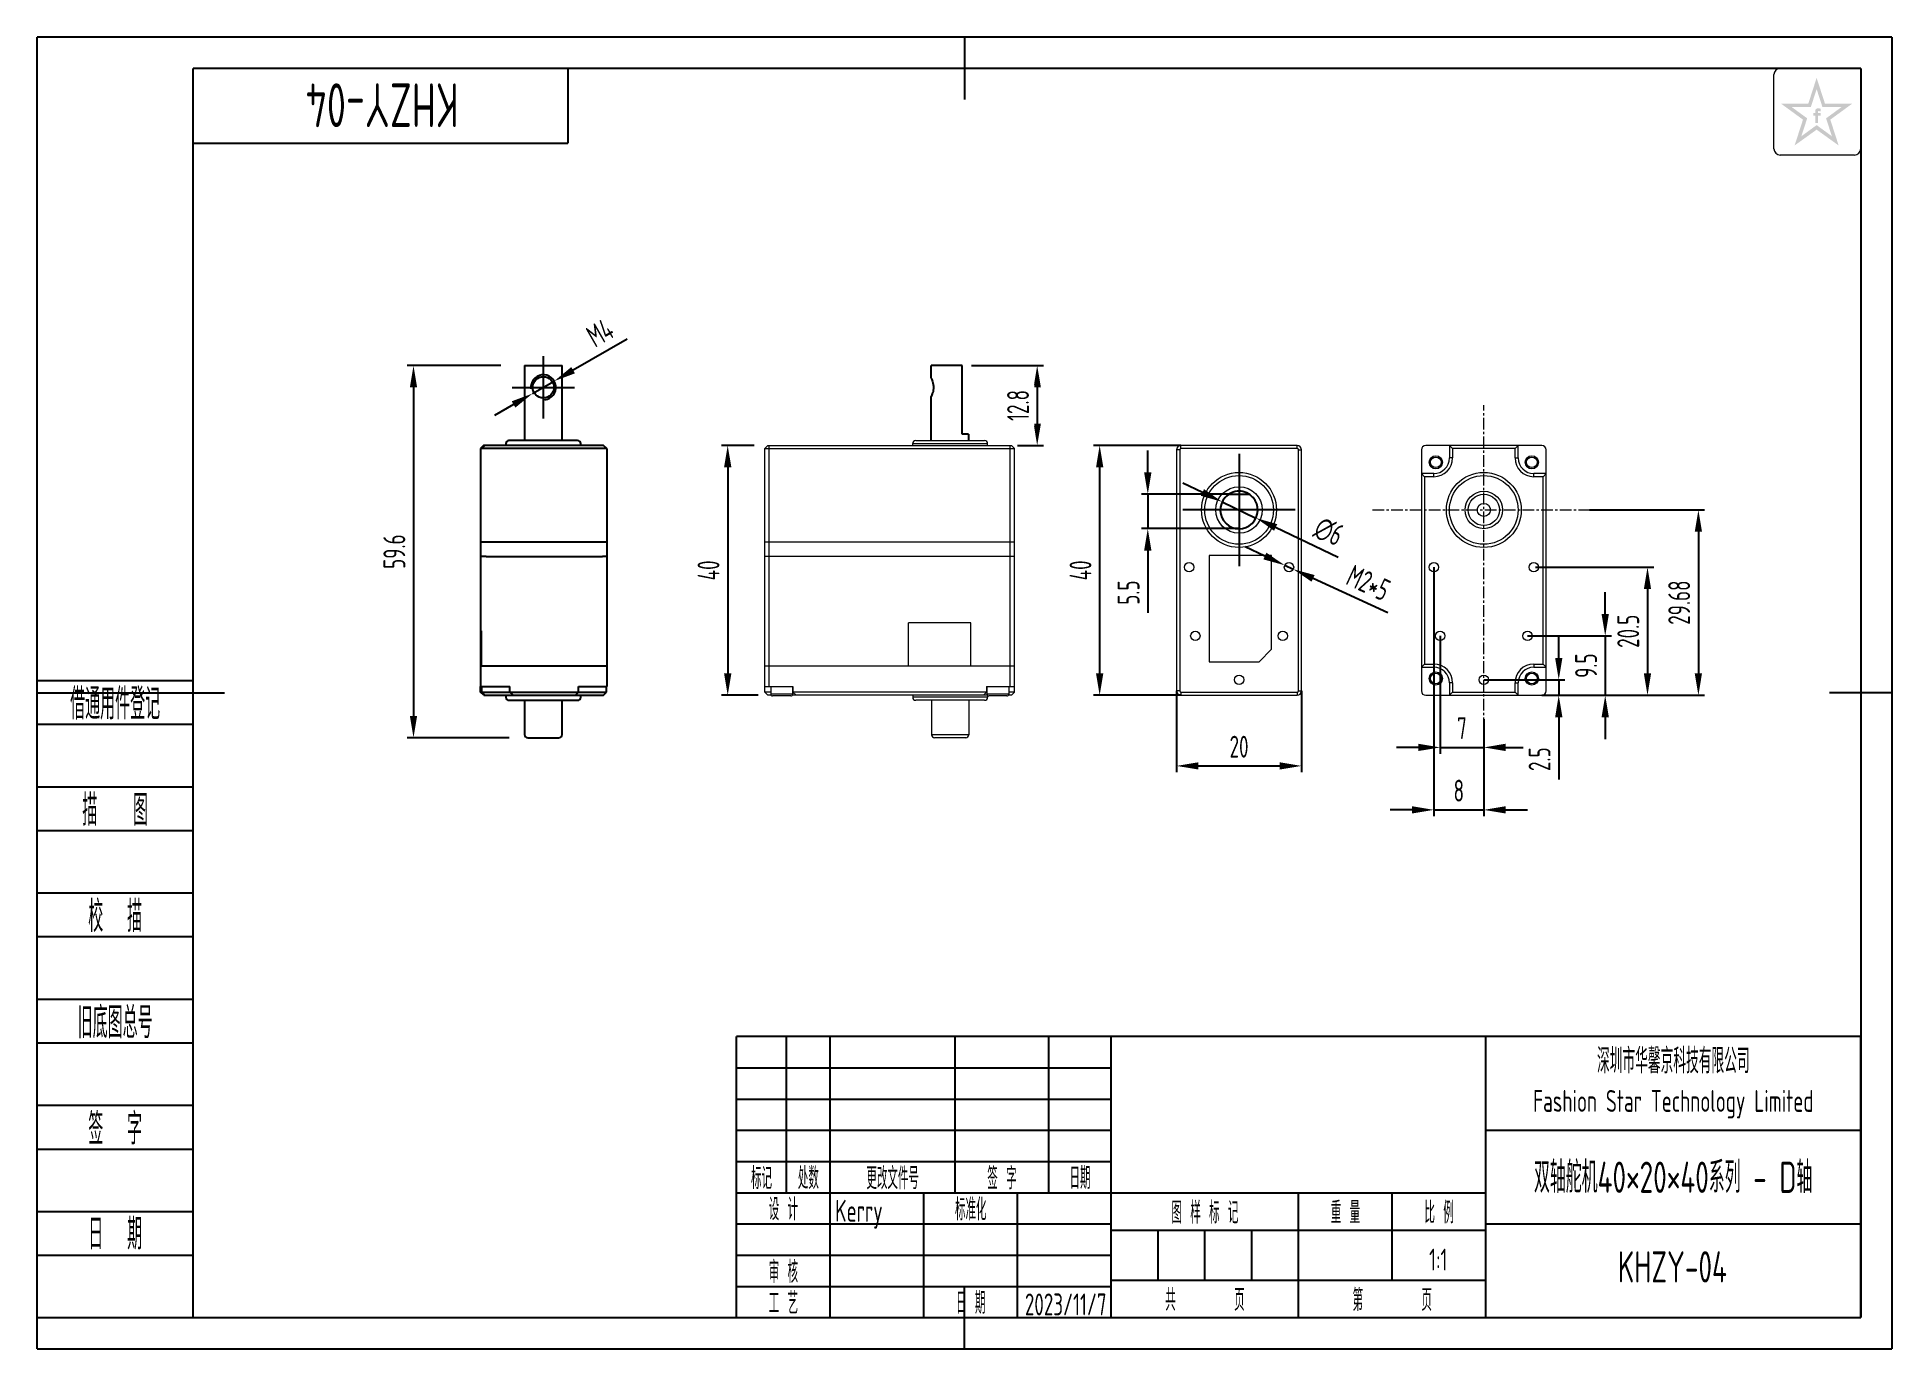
# Model space of a CAD drawing. Header units: inches. Extents: x -273 to 24, y 482 to 692.
import ezdxf
from ezdxf.enums import TextEntityAlignment as Align

# ---------------------------------------------------------------- set-up
doc = ezdxf.new("R2010")
doc.units = ezdxf.units.IN
doc.header["$MEASUREMENT"] = 0
doc.header["$PDMODE"] = 3
doc.header["$PDSIZE"] = 0.3125
doc.linetypes.add('CENTER', pattern=[0.6, 0.375, -0.075, 0.075, -0.075])
doc.linetypes.add('CENTER2', pattern=[28.575, 19.05, -3.175, 3.175, -3.175])
doc.layers.get('0').update_dxf_attribs({"linetype": 'CONTINUOUS'})
doc.layers.get('Defpoints').update_dxf_attribs({"linetype": 'CONTINUOUS'})
for name, color, linetype in [('02___PRT_ALL_AXES', 7, 'CONTINUOUS'), ('1轮廓实线层', 7, 'CONTINUOUS'), ('2细线层', 4, 'CONTINUOUS'), ('3中心线层', 1, 'CENTER2'), ('6文字层', 3, 'CONTINUOUS'), ('7标注层', 4, 'CONTINUOUS'), ('图框层', 7, 'CONTINUOUS')]:
    doc.layers.add(name, color=color, linetype=linetype)
doc.styles.add('PC_TEXTSTYLE', font='ISOCP.SHX', dxfattribs={"width": 0.707, "bigfont": 'GBCBIG.SHX'})
doc.styles.add('PC_TEXTSTYLE4', font='ISOCP.SHX', dxfattribs={"width": 0.707, "bigfont": 'GBCBIG.SHX'})
doc.dimstyles.new('GB_DIAMETER', dxfattribs={"dimtxt": 3.5, "dimasz": 3.5, "dimexe": 1, "dimexo": 0, "dimgap": 1.5, "dimtad": 1, "dimjust": 4, "dimdsep": 46, "dimtxsty": 'PC_TEXTSTYLE', "dimcen": 0, "dimclrd": 256, "dimclrt": 3, "dimadec": 0, "dimazin": 2, "dimtp": 0.1, "dimtm": 0.1, "dimtfac": 0.71, "dimtdec": 3, "dimtmove": 0, "dimatfit": 2, "dimfxl": 1, "dimtfill": 1, "dimarcsym": 0})
doc.dimstyles.new('GB_LINEAR', dxfattribs={"dimtxt": 3.5, "dimasz": 3.5, "dimexe": 1, "dimexo": 0, "dimgap": 1.5, "dimtad": 1, "dimdsep": 46, "dimtxsty": 'PC_TEXTSTYLE', "dimcen": 0, "dimclrd": 256, "dimclrt": 3, "dimadec": 0, "dimazin": 2, "dimtp": 0.1, "dimtm": 0.1, "dimtfac": 0.71, "dimtdec": 3, "dimtmove": 0, "dimatfit": 3, "dimfxl": 1, "dimtfill": 1, "dimarcsym": 0})

msp = doc.modelspace()

# ---------------------------------------------------------------- texts
at = {"layer": '6文字层', "insert": (-11.222, 524.762), "char_height": 3.5, "width": 60, "attachment_point": 5, "style": 'PC_TEXTSTYLE4'}
msp.add_mtext('{\\H1.142857x;深圳市华馨京科技有限公司}\\P\\pxsm1,qc;Fashion Star Technology Limited', dxfattribs=at)

# ---------------------------------------------------------------- blocks, each defined once
blk = doc.blocks.new('SW_CENTERMARKSYMBOL_0')
at = {"color": 0, "linetype": 'Continuous', "lineweight": 18}
for p, q in [((0, 2.5), (0, 4)), ((-2.5, 0), (-4, 0)), ((0, 0), (-2.5, 0)), ((0, 0), (0, 2.5)), ((0, 0), (0, -2.5)), ((0, 0), (2.5, 0)), ((2.5, 0), (4, 0)), ((0, -2.5), (0, -4))]:
    blk.add_line(p, q, dxfattribs=at)
blk = doc.blocks.new('*D3')
at = {"layer": '7标注层', "lineweight": -2}
for p, q in [((-178.75, 643.9), (-187.39, 638.93)), ((-193.89, 635.2), (-190.42, 637.19)), ((-196.93, 633.45), (-199.96, 631.71))]:
    blk.add_line(p, q, dxfattribs=at)
at = {"layer": '7标注层'}
for points in [[(-187.68, 639.44), (-187.1, 638.43), (-190.42, 637.19)], [(-196.64, 632.95), (-197.22, 633.96), (-193.89, 635.2)]]:
    blk.add_solid(points, dxfattribs=at)
at = {"layer": 'Defpoints', "color": 0}
for p in [(-190.42, 637.19), (-193.89, 635.2)]:
    blk.add_point(p, dxfattribs=at)
at = {"layer": '7标注层', "color": 3, "insert": (-183.08, 644.95), "char_height": 3.5, "attachment_point": 5, "rotation": 29.8802, "style": 'PC_TEXTSTYLE', "bg_fill": 3, "box_fill_scale": 1.25, "bg_fill_color": 257, "bg_fill_transparency": 0}
blk.add_mtext('M4', dxfattribs=at)
blk = doc.blocks.new('*D5')
at = {"layer": '7标注层', "color": 0, "lineweight": -2}
for p, q in [((-158.42, 626.89), (-163.64, 626.89)), ((-157.77, 586.89), (-163.64, 586.89))]:
    blk.add_line(p, q, dxfattribs=at)
at = {"layer": '7标注层', "lineweight": -2}
blk.add_line((-162.64, 623.39), (-162.64, 590.39), dxfattribs=at)
at = {"layer": '7标注层'}
for points in [[(-162.05, 623.39), (-163.22, 623.39), (-162.64, 626.89)], [(-163.22, 590.39), (-162.05, 590.39), (-162.64, 586.89)]]:
    blk.add_solid(points, dxfattribs=at)
at = {"layer": 'Defpoints', "color": 0}
for p in [(-158.42, 626.89), (-162.64, 586.89), (-157.77, 586.89)]:
    blk.add_point(p, dxfattribs=at)
at = {"layer": '7标注层', "color": 3, "insert": (-165.71, 606.89), "char_height": 3.5, "attachment_point": 5, "rotation": 90, "style": 'PC_TEXTSTYLE', "bg_fill": 3, "box_fill_scale": 1.25, "bg_fill_color": 257, "bg_fill_transparency": 0}
blk.add_mtext('40', dxfattribs=at)
blk = doc.blocks.new('*D6')
at = {"layer": '7标注层', "color": 0, "lineweight": -2}
for p, q in [((-123.61, 639.69), (-112.08, 639.69)), ((-116.21, 626.89), (-112.08, 626.89))]:
    blk.add_line(p, q, dxfattribs=at)
at = {"layer": '7标注层', "lineweight": -2}
blk.add_line((-113.08, 636.19), (-113.08, 630.39), dxfattribs=at)
at = {"layer": '7标注层'}
for points in [[(-112.49, 636.19), (-113.66, 636.19), (-113.08, 639.69)], [(-113.66, 630.39), (-112.49, 630.39), (-113.08, 626.89)]]:
    blk.add_solid(points, dxfattribs=at)
at = {"layer": 'Defpoints', "color": 0}
for p in [(-123.61, 639.69), (-116.21, 626.89), (-113.08, 626.89)]:
    blk.add_point(p, dxfattribs=at)
at = {"layer": '7标注层', "color": 3, "insert": (-116.15, 633.29), "char_height": 3.5, "attachment_point": 5, "rotation": 90, "style": 'PC_TEXTSTYLE', "bg_fill": 3, "box_fill_scale": 1.25, "bg_fill_color": 257, "bg_fill_transparency": 0}
blk.add_mtext('12.8', dxfattribs=at)
blk = doc.blocks.new('*D7')
at = {"layer": '7标注层', "color": 0, "lineweight": -2}
for p, q in [((-198.98, 639.69), (-213.95, 639.69)), ((-197.64, 580.09), (-213.95, 580.09))]:
    blk.add_line(p, q, dxfattribs=at)
at = {"layer": '7标注层', "lineweight": -2}
blk.add_line((-212.95, 636.19), (-212.95, 583.59), dxfattribs=at)
at = {"layer": '7标注层'}
for points in [[(-212.37, 636.19), (-213.53, 636.19), (-212.95, 639.69)], [(-213.53, 583.59), (-212.37, 583.59), (-212.95, 580.09)]]:
    blk.add_solid(points, dxfattribs=at)
at = {"layer": 'Defpoints', "color": 0}
for p in [(-198.98, 639.69), (-212.95, 580.09), (-197.64, 580.09)]:
    blk.add_point(p, dxfattribs=at)
at = {"layer": '7标注层', "color": 3, "insert": (-216.02, 609.89), "char_height": 3.5, "attachment_point": 5, "rotation": 90, "style": 'PC_TEXTSTYLE', "bg_fill": 3, "box_fill_scale": 1.25, "bg_fill_color": 257, "bg_fill_transparency": 0}
blk.add_mtext('59.6', dxfattribs=at)
blk = doc.blocks.new('*D8')
at = {"layer": '7标注层', "color": 0, "lineweight": -2}
for p, q in [((-90.06, 626.89), (-104.08, 626.89)), ((-90.06, 586.89), (-104.08, 586.89))]:
    blk.add_line(p, q, dxfattribs=at)
at = {"layer": '7标注层', "lineweight": -2}
blk.add_line((-103.08, 623.39), (-103.08, 590.39), dxfattribs=at)
at = {"layer": '7标注层'}
for points in [[(-102.49, 623.39), (-103.66, 623.39), (-103.08, 626.89)], [(-103.66, 590.39), (-102.49, 590.39), (-103.08, 586.89)]]:
    blk.add_solid(points, dxfattribs=at)
at = {"layer": 'Defpoints', "color": 0}
for p in [(-90.06, 626.89), (-103.08, 586.89), (-90.06, 586.89)]:
    blk.add_point(p, dxfattribs=at)
at = {"layer": '7标注层', "color": 3, "insert": (-106.15, 606.89), "char_height": 3.5, "attachment_point": 5, "rotation": 90, "style": 'PC_TEXTSTYLE', "bg_fill": 3, "box_fill_scale": 1.25, "bg_fill_color": 257, "bg_fill_transparency": 0}
blk.add_mtext('40', dxfattribs=at)
blk = doc.blocks.new('*D9')
at = {"layer": '7标注层', "color": 0, "lineweight": -2}
for p, q in [((-90.76, 587.59), (-90.76, 574.59)), ((-70.76, 587.59), (-70.76, 574.59))]:
    blk.add_line(p, q, dxfattribs=at)
at = {"layer": '7标注层', "lineweight": -2}
blk.add_line((-87.26, 575.59), (-74.26, 575.59), dxfattribs=at)
at = {"layer": '7标注层'}
for points in [[(-87.26, 576.17), (-87.26, 575.01), (-90.76, 575.59)], [(-74.26, 575.01), (-74.26, 576.17), (-70.76, 575.59)]]:
    blk.add_solid(points, dxfattribs=at)
at = {"layer": 'Defpoints', "color": 0}
for p in [(-90.76, 587.59), (-70.76, 587.59), (-70.76, 575.59)]:
    blk.add_point(p, dxfattribs=at)
at = {"layer": '7标注层', "color": 3, "insert": (-80.76, 578.67), "char_height": 3.5, "attachment_point": 5, "style": 'PC_TEXTSTYLE', "bg_fill": 3, "box_fill_scale": 1.25, "bg_fill_color": 257, "bg_fill_transparency": 0}
blk.add_mtext('20', dxfattribs=at)
blk = doc.blocks.new('*D10')
at = {"layer": '7标注层', "lineweight": -2}
for p, q in [((-86.63, 619.37), (-89.78, 620.88)), ((-83.47, 617.86), (-78.05, 615.27)), ((-64.9, 608.98), (-74.9, 613.76))]:
    blk.add_line(p, q, dxfattribs=at)
at = {"layer": '7标注层'}
for points in [[(-86.88, 618.84), (-86.37, 619.9), (-83.47, 617.86)], [(-74.65, 614.29), (-75.15, 613.24), (-78.05, 615.27)]]:
    blk.add_solid(points, dxfattribs=at)
at = {"layer": 'Defpoints', "color": 0}
for p in [(-83.47, 617.86), (-78.05, 615.27)]:
    blk.add_point(p, dxfattribs=at)
at = {"layer": '7标注层', "color": 3, "insert": (-66.38, 613.1), "char_height": 3.5, "attachment_point": 5, "rotation": 334.4402, "style": 'PC_TEXTSTYLE', "bg_fill": 3, "box_fill_scale": 1.25, "bg_fill_color": 257, "bg_fill_transparency": 0}
blk.add_mtext('∅6', dxfattribs=at)
blk = doc.blocks.new('*D11')
at = {"layer": '7标注层', "color": 0, "lineweight": -2}
for p, q in [((-49.57, 607.39), (-49.57, 567.55)), ((-41.57, 583.06), (-41.57, 567.55))]:
    blk.add_line(p, q, dxfattribs=at)
at = {"layer": '7标注层', "lineweight": -2}
for p, q in [((-53.07, 568.55), (-56.57, 568.55)), ((-49.57, 568.55), (-41.57, 568.55)), ((-38.07, 568.55), (-34.57, 568.55))]:
    blk.add_line(p, q, dxfattribs=at)
at = {"layer": '7标注层'}
for points in [[(-53.07, 567.97), (-53.07, 569.14), (-49.57, 568.55)], [(-38.07, 569.14), (-38.07, 567.97), (-41.57, 568.55)]]:
    blk.add_solid(points, dxfattribs=at)
at = {"layer": 'Defpoints', "color": 0}
for p in [(-49.57, 607.39), (-41.57, 583.06)]:
    blk.add_point(p, dxfattribs=at)
at = {"layer": '7标注层', "color": 3, "insert": (-45.57, 571.63), "char_height": 3.5, "attachment_point": 5, "style": 'PC_TEXTSTYLE', "bg_fill": 3, "box_fill_scale": 1.25, "bg_fill_color": 257, "bg_fill_transparency": 0}
blk.add_mtext('8', dxfattribs=at)
at = {"layer": 'Defpoints', "color": 0}
blk.add_point((-41.57, 568.55), dxfattribs=at)
blk = doc.blocks.new('*D12')
at = {"layer": '7标注层', "color": 0, "lineweight": -2}
for p, q in [((-48.57, 596.39), (-48.57, 577.55)), ((-41.57, 578.55), (-41.57, 577.55))]:
    blk.add_line(p, q, dxfattribs=at)
at = {"layer": '7标注层', "lineweight": -2}
for p, q in [((-52.07, 578.55), (-55.57, 578.55)), ((-48.57, 578.55), (-41.57, 578.55)), ((-38.07, 578.55), (-34.57, 578.55))]:
    blk.add_line(p, q, dxfattribs=at)
at = {"layer": '7标注层'}
for points in [[(-52.07, 577.97), (-52.07, 579.14), (-48.57, 578.55)], [(-38.07, 579.14), (-38.07, 577.97), (-41.57, 578.55)]]:
    blk.add_solid(points, dxfattribs=at)
at = {"layer": 'Defpoints', "color": 0}
blk.add_point((-48.57, 596.39), dxfattribs=at)
at = {"layer": '7标注层', "color": 3, "insert": (-45.07, 581.63), "char_height": 3.5, "attachment_point": 5, "style": 'PC_TEXTSTYLE', "bg_fill": 3, "box_fill_scale": 1.25, "bg_fill_color": 257, "bg_fill_transparency": 0}
blk.add_mtext('7', dxfattribs=at)
at = {"layer": 'Defpoints', "color": 0}
blk.add_point((-41.57, 578.55), dxfattribs=at)
blk.add_point((-41.57, 578.55), dxfattribs=at)
blk = doc.blocks.new('*D13')
at = {"layer": '7标注层', "lineweight": -2}
for p, q in [((-29.57, 592.89), (-29.57, 596.39)), ((-29.57, 589.39), (-29.57, 586.89)), ((-29.57, 583.39), (-29.57, 573.43))]:
    blk.add_line(p, q, dxfattribs=at)
at = {"layer": '7标注层', "color": 0, "lineweight": -2}
for p, q in [((-41.57, 589.39), (-28.57, 589.39)), ((-32.27, 586.89), (-28.57, 586.89))]:
    blk.add_line(p, q, dxfattribs=at)
at = {"layer": '7标注层'}
for points in [[(-30.15, 592.89), (-28.98, 592.89), (-29.57, 589.39)], [(-28.98, 583.39), (-30.15, 583.39), (-29.57, 586.89)]]:
    blk.add_solid(points, dxfattribs=at)
at = {"layer": 'Defpoints', "color": 0}
for p in [(-41.57, 589.39), (-32.27, 586.89), (-29.57, 586.89)]:
    blk.add_point(p, dxfattribs=at)
at = {"layer": '7标注层', "color": 3, "insert": (-32.64, 576.66), "char_height": 3.5, "attachment_point": 5, "rotation": 90, "style": 'PC_TEXTSTYLE', "bg_fill": 3, "box_fill_scale": 1.25, "bg_fill_color": 257, "bg_fill_transparency": 0}
blk.add_mtext('2.5', dxfattribs=at)
blk = doc.blocks.new('*D14')
at = {"layer": '7标注层', "lineweight": -2}
for p, q in [((-22.13, 599.89), (-22.13, 603.39)), ((-22.13, 596.39), (-22.13, 586.89)), ((-22.13, 583.39), (-22.13, 579.89))]:
    blk.add_line(p, q, dxfattribs=at)
at = {"layer": '7标注层', "color": 0, "lineweight": -2}
for p, q in [((-34.57, 596.39), (-21.13, 596.39)), ((-28.57, 586.89), (-21.13, 586.89))]:
    blk.add_line(p, q, dxfattribs=at)
at = {"layer": '7标注层'}
for points in [[(-22.71, 599.89), (-21.54, 599.89), (-22.13, 596.39)], [(-21.54, 583.39), (-22.71, 583.39), (-22.13, 586.89)]]:
    blk.add_solid(points, dxfattribs=at)
at = {"layer": 'Defpoints', "color": 0}
for p in [(-34.57, 596.39), (-28.57, 586.89), (-22.13, 586.89)]:
    blk.add_point(p, dxfattribs=at)
at = {"layer": '7标注层', "color": 3, "insert": (-25.2, 591.64), "char_height": 3.5, "attachment_point": 5, "rotation": 90, "style": 'PC_TEXTSTYLE', "bg_fill": 3, "box_fill_scale": 1.25, "bg_fill_color": 257, "bg_fill_transparency": 0}
blk.add_mtext('9.5', dxfattribs=at)
blk = doc.blocks.new('*D15')
at = {"layer": '7标注层', "color": 0, "lineweight": -2}
for p, q in [((-33.28, 607.39), (-14.36, 607.39)), ((-21.08, 586.89), (-14.36, 586.89))]:
    blk.add_line(p, q, dxfattribs=at)
at = {"layer": '7标注层', "lineweight": -2}
blk.add_line((-15.36, 603.89), (-15.36, 590.39), dxfattribs=at)
at = {"layer": '7标注层'}
for points in [[(-14.78, 603.89), (-15.94, 603.89), (-15.36, 607.39)], [(-15.94, 590.39), (-14.78, 590.39), (-15.36, 586.89)]]:
    blk.add_solid(points, dxfattribs=at)
at = {"layer": 'Defpoints', "color": 0}
for p in [(-33.28, 607.39), (-21.08, 586.89), (-15.36, 586.89)]:
    blk.add_point(p, dxfattribs=at)
at = {"layer": '7标注层', "color": 3, "insert": (-18.44, 597.14), "char_height": 3.5, "attachment_point": 5, "rotation": 90, "style": 'PC_TEXTSTYLE', "bg_fill": 3, "box_fill_scale": 1.25, "bg_fill_color": 257, "bg_fill_transparency": 0}
blk.add_mtext('20.5', dxfattribs=at)
blk = doc.blocks.new('*D16')
at = {"layer": '7标注层', "color": 0, "lineweight": -2}
for p, q in [((-24.65, 616.57), (-6.21, 616.57)), ((-14.36, 586.89), (-6.21, 586.89))]:
    blk.add_line(p, q, dxfattribs=at)
at = {"layer": '7标注层', "lineweight": -2}
blk.add_line((-7.21, 613.07), (-7.21, 590.39), dxfattribs=at)
at = {"layer": '7标注层'}
for points in [[(-6.63, 613.07), (-7.79, 613.07), (-7.21, 616.57)], [(-7.79, 590.39), (-6.63, 590.39), (-7.21, 586.89)]]:
    blk.add_solid(points, dxfattribs=at)
at = {"layer": 'Defpoints', "color": 0}
for p in [(-24.65, 616.57), (-14.36, 586.89), (-7.21, 586.89)]:
    blk.add_point(p, dxfattribs=at)
at = {"layer": '7标注层', "color": 3, "insert": (-10.28, 601.73), "char_height": 3.5, "attachment_point": 5, "rotation": 90, "style": 'PC_TEXTSTYLE', "bg_fill": 3, "box_fill_scale": 1.25, "bg_fill_color": 257, "bg_fill_transparency": 0}
blk.add_mtext('29.68', dxfattribs=at)
blk = doc.blocks.new('ZwmFrameMain_A4^_^无分区图框^_^landscape')
at = {"layer": '1轮廓实线层'}
for p, q in [((123.5, 205), (123.5, 195)), ((0, 0), (0, 200)), ((267, 200), (0, 200)), ((267, 200), (267, 0)), ((-25, 100), (5, 100)), ((272, 100), (262, 100)), ((123.5, -5), (123.5, 5)), ((0, 0), (267, 0))]:
    blk.add_line(p, q, dxfattribs=at)
at = {"layer": '2细线层'}
for p, q in [((-25, -5), (-25, 205)), ((272, 205), (-25, 205)), ((272, 205), (272, -5)), ((-25, -5), (272, -5))]:
    blk.add_line(p, q, dxfattribs=at)
blk = doc.blocks.new('ZwmFrameMain_标题栏1')
at = {"layer": '1轮廓实线层'}
for p, q in [((-180, 0), (-180, 45)), ((0, 45), (-180, 45)), ((-172, 20), (-172, 45)), ((-165, 20), (-165, 45)), ((-145, 20), (-145, 45)), ((-130, 20), (-130, 45)), ((-120, 0), (-120, 45)), ((0, 0), (0, 45)), ((-60, 30), (0, 30)), ((-180, 20), (-60, 20)), ((-165, 0), (-165, 20)), ((-150, 0), (-150, 20)), ((-135, 0), (-135, 20)), ((-60, 15), (0, 15)), ((-180, 0), (0, 0))]:
    blk.add_line(p, q, dxfattribs=at)
at = {"layer": '1轮廓实线层', "color": 7}
for p, q in [((-60, 0), (-60, 45)), ((-180, 25), (-120, 25))]:
    blk.add_line(p, q, dxfattribs=at)
at = {"layer": '2细线层'}
for p, q in [((-180, 40), (-120, 40)), ((-180, 35), (-120, 35)), ((-180, 30), (-120, 30)), ((-90, 0), (-90, 20)), ((-75, 6), (-75, 20)), ((-180, 15), (-120, 15)), ((-120, 14), (-60, 14)), ((-112.5, 6), (-112.5, 14)), ((-105, 6), (-105, 14)), ((-97.5, 6), (-97.5, 14)), ((-180, 10), (-120, 10)), ((-120, 6), (-60, 6)), ((-180, 5), (-120, 5))]:
    blk.add_line(p, q, dxfattribs=at)
at = {"layer": '6文字层', "style": 'PC_TEXTSTYLE', "width": 0.667}
for s, p in [('标记', (-176, 22.5)), ('处数', (-168.5, 22.5)), (' 更改文件号 ', (-155, 22.5)), (' 签 字 ', (-137.5, 22.5)), (' 日期 ', (-125, 22.5)), (' 设 计 ', (-172.5, 17.51)), (' 标准化 ', (-142.5, 17.51)), (' 图 样 标 记 ', (-105, 17)), (' 重 量 ', (-82.5, 17)), (' 比 例 ', (-67.5, 17)), (' 审 核 ', (-172.5, 7.5)), (' 工 艺 ', (-172.5, 2.5)), (' 日 期 ', (-142.5, 2.5)), ('共       页', (-105, 3)), ('第       页', (-75, 3))]:
    blk.add_text(s, height=3.5, dxfattribs=at).set_placement(p, align=Align.MIDDLE)
at = {"layer": '6文字层', "style": 'PC_TEXTSTYLE', "flags": 8}
for tag, height, width, p, p2 in [('企业名称', 5, 3.445461, (-54.29, 34.82), (-5.27, 34.82)), ('产品名称或材料标记', 7, 1.034456, (-113.46, 28.64), (-66.42, 28.64)), ('图样名称', 5, 3.480264, (-54.79, 19.98), (-5.27, 19.98)), ('标准化', 3.5, 1.756036, (-133.83, 15.37), (-120.75, 15.37)), ('审核', 3.5, 2.723972, (-163.99, 5.37), (-150.63, 5.37)), ('重量', 3.5, 2.448074, (-88.46, 7.54), (-76.55, 7.54)), ('比例', 3.5, 2.367734, (-73.35, 7.54), (-61.93, 7.54)), ('图样代号', 5, 3.489916, (-54.79, 5.63), (-5.52, 5.63)), ('工艺', 3.5, 2.851598, (-164.21, 0.37), (-150.89, 0.37)), ('日期', 3.5, 2.733185, (-133.83, 0.37), (-120.75, 0.37)), ('共几页', 3.5, 0.953151, (-108.58, 1.48), (-101.56, 1.48))]:
    blk.add_attdef(tag, text='', height=height, dxfattribs=dict(at, width=width)).set_placement(p, p2, align=Align.FIT)
at = {"layer": '6文字层', "style": 'PC_TEXTSTYLE', "width": 9.901758, "flags": 8}
blk.add_attdef('设计', text='', height=3.5, rotation=359.5768, dxfattribs=at).set_placement((-164.23, 15.37), (-150.37, 15.27), align=Align.FIT)
at = {"layer": '6文字层', "color": 3, "style": 'PC_TEXTSTYLE', "width": 0.96618, "flags": 8}
blk.add_attdef('第几页', text='', height=3.5, dxfattribs=at).set_placement((-78.29, 1.5), (-71.16, 1.5), align=Align.FIT)
at = {"layer": '6文字层', "color": 0, "style": 'PC_TEXTSTYLE', "width": 0.715273, "flags": 8}
blk.add_attdef('图纸张数', text='', height=3.5, dxfattribs=at).set_placement((-2.66, -3.87), (4.46, -3.87), align=Align.FIT)
blk = doc.blocks.new('ZwmFrameMain_图样代号')
at = {"layer": '2细线层', "linetype": 'Continuous'}
for p in [(60, 0), (0, -12)]:
    blk.add_line(p, (60, -12), dxfattribs=at)
at = {"layer": '6文字层', "style": 'PC_TEXTSTYLE', "width": 2.827942}
blk.add_attdef('图样代号', text='', height=7, rotation=180, dxfattribs=at).set_placement((58.24, -2.4), (2.35, -2.4), align=Align.FIT)
blk = doc.blocks.new('ZwmFrameMain_附加栏')
at = {"layer": '2细线层'}
for p, q in [((-25, 102), (0, 102)), ((-25, 95), (0, 95)), ((-25, 85), (0, 85)), ((-25, 78), (0, 78)), ((-25, 68), (0, 68)), ((-25, 61), (0, 61)), ((-25, 51), (0, 51)), ((-25, 44), (0, 44)), ((-25, 34), (0, 34)), ((-25, 27), (0, 27)), ((-25, 17), (0, 17)), ((-25, 10), (0, 10)), ((-25, 0), (0, 0))]:
    blk.add_line(p, q, dxfattribs=at)
at = {"layer": '6文字层', "color": 3, "style": 'PC_TEXTSTYLE'}
for s, width, p in [('借通用件登记', 0.667, (-12.5, 98.5)), ('描   图', 0.6667, (-12.5, 81.5)), ('校  描', 0.667, (-12.5, 64.5)), ('旧底图总号', 0.667, (-12.5, 47.5)), ('签  字', 0.667, (-12.5, 30.5)), ('日  期', 0.667, (-12.49, 13.6))]:
    blk.add_text(s, height=5, dxfattribs=dict(at, width=width)).set_placement(p, align=Align.MIDDLE)
at = {"layer": '6文字层', "style": 'PC_TEXTSTYLE'}
for tag, width, p, p2 in [('借通用件登记', 0.671328, (-23.44, 86.36), (-1.25, 86.36)), ('描图', 2.120922, (-23.44, 69.36), (-1.25, 69.36)), ('校图', 2.149976, (-23.75, 52.06), (-1.25, 52.06)), ('旧底图总号', 0.761452, (-22.84, 35.67), (-1.86, 35.67)), ('签字', 2.026939, (-23.14, 18.37), (-1.56, 18.37)), ('日期', 1.89999, (-22.84, 1.37), (-2.17, 1.37))]:
    blk.add_attdef(tag, text='', height=5, dxfattribs=dict(at, width=width)).set_placement(p, p2, align=Align.FIT)
blk = doc.blocks.new('*D21')
at = {"layer": '7标注层', "lineweight": -2}
for p, q in [((-95.37, 622.57), (-95.37, 626.07)), ((-95.37, 619.07), (-95.37, 613.57)), ((-95.37, 610.07), (-95.37, 600.1))]:
    blk.add_line(p, q, dxfattribs=at)
at = {"layer": '7标注层', "color": 0, "lineweight": -2}
for p, q in [((-82.42, 619.07), (-96.37, 619.07)), ((-80.76, 613.57), (-96.37, 613.57))]:
    blk.add_line(p, q, dxfattribs=at)
at = {"layer": '7标注层'}
for points in [[(-95.96, 622.57), (-94.79, 622.57), (-95.37, 619.07)], [(-94.79, 610.07), (-95.96, 610.07), (-95.37, 613.57)]]:
    blk.add_solid(points, dxfattribs=at)
at = {"layer": 'Defpoints', "color": 0}
for p in [(-82.42, 619.07), (-95.37, 613.57), (-80.76, 613.57)]:
    blk.add_point(p, dxfattribs=at)
at = {"layer": '7标注层', "color": 3, "insert": (-98.45, 603.33), "char_height": 3.5, "attachment_point": 5, "rotation": 90, "style": 'PC_TEXTSTYLE', "bg_fill": 3, "box_fill_scale": 1.25, "bg_fill_color": 257, "bg_fill_transparency": 0}
blk.add_mtext('5.5', dxfattribs=at)
blk = doc.blocks.new('*D22')
at = {"layer": '7标注层', "lineweight": -2}
for p, q in [((-76.62, 609.18), (-79.79, 610.65)), ((-73.44, 607.71), (-72.08, 607.08)), ((-56.94, 600.07), (-68.9, 605.61))]:
    blk.add_line(p, q, dxfattribs=at)
at = {"layer": '7标注层'}
for points in [[(-76.86, 608.65), (-76.37, 609.71), (-73.44, 607.71)], [(-68.66, 606.14), (-69.15, 605.08), (-72.08, 607.08)]]:
    blk.add_solid(points, dxfattribs=at)
at = {"layer": 'Defpoints', "color": 0}
for p in [(-73.44, 607.71), (-72.08, 607.08)]:
    blk.add_point(p, dxfattribs=at)
at = {"layer": '7标注层', "color": 3, "insert": (-60.04, 604.9), "char_height": 3.5, "attachment_point": 5, "rotation": 335.1708, "style": 'PC_TEXTSTYLE', "bg_fill": 3, "box_fill_scale": 1.25, "bg_fill_color": 257, "bg_fill_transparency": 0}
blk.add_mtext('M2*5', dxfattribs=at)

# ---------------------------------------------------------------- hatches: boundary and pattern name
at = {"layer": '6文字层', "lineweight": 5}
h = msp.add_hatch(color=2, dxfattribs=at)
edge = h.paths.add_edge_path(flags=0)
edge.add_line((11.95, 679.681), (12.346, 679.681))
edge.add_line((12.346, 679.681), (12.346, 680.107))
edge.add_line((12.346, 680.107), (11.955, 680.107))
edge.add_line((11.955, 680.107), (11.955, 680.315))
edge.add_spline(control_points=[(11.955, 680.315), (11.954, 680.34), (11.953, 680.436), (12.142, 680.406), (12.26, 680.389), (12.327, 680.371), (12.355, 680.364)], knot_values=[0, 0, 0, 0, 1.4943482, 5.8188355, 8.4876202, 10.3632598, 10.3632598, 10.3632598, 10.3632598], degree=3, periodic=0)
edge.add_line((12.355, 680.364), (12.355, 680.801))
edge.add_spline(control_points=[(12.355, 680.801), (12.283, 680.818), (12.11, 680.859), (11.862, 680.88), (11.633, 680.776), (11.517, 680.632), (11.498, 680.522), (11.493, 680.491)], knot_values=[0, 0, 0, 0, 4.9341397, 11.9452686, 16.0265909, 21.3569295, 23.4510995, 23.4510995, 23.4510995, 23.4510995], degree=3, periodic=0)
edge.add_line((11.493, 680.491), (11.493, 680.107))
edge.add_line((11.493, 680.107), (11.206, 680.107))
edge.add_line((11.206, 680.107), (11.206, 679.681))
edge.add_line((11.206, 679.681), (11.496, 679.681))
edge.add_line((11.496, 679.681), (11.496, 678.491))
edge.add_line((11.496, 678.491), (11.95, 678.491))
edge.add_line((11.95, 678.491), (11.95, 679.681))
h.paths.add_polyline_path([(17.406, 681.595), (13.066, 681.595), (11.726, 685.735), (10.386, 681.595), (6.046, 681.595), (9.54, 679.047), (8.2, 674.918), (11.726, 677.443), (15.252, 674.918), (13.912, 679.047)])
h.paths.add_polyline_path([(13.24, 679.259), (14.172, 676.386), (11.726, 678.176), (9.28, 676.386), (10.212, 679.259), (7.759, 681.048), (10.791, 681.048), (11.726, 683.935), (12.661, 681.048), (15.693, 681.048)], flags=16)

# ---------------------------------------------------------------- linework, layer by layer
at = {"color": 7, "linetype": 'Continuous', "lineweight": 25}
for p, q in [((-195.158, 639.694), (-195.158, 627.694)), ((-195.158, 639.694), (-189.158, 639.694)), ((-189.158, 627.694), (-189.158, 639.694)), ((-130.076, 637.675), (-130.076, 639.694)), ((-125.076, 639.694), (-130.076, 639.694)), ((-125.076, 628.694), (-125.076, 639.694)), ((-130.076, 627.694), (-130.076, 634.706)), ((-201.717, 626.894), (-202.22, 626.391)), ((-202.008, 626.394), (-201.508, 626.894)), ((-201.508, 626.894), (-201.717, 626.894)), ((-201.307, 626.894), (-201.508, 626.894)), ((-182.707, 626.894), (-201.307, 626.894)), ((-198.165, 627.194), (-198.165, 626.894)), ((-192.135, 627.694), (-197.665, 627.694)), ((-186.665, 627.694), (-192.135, 627.694)), ((-186.165, 626.894), (-186.165, 627.194)), ((-182.508, 626.894), (-182.707, 626.894)), ((-182.006, 626.391), (-182.508, 626.894)), ((-124.076, 628.694), (-125.076, 628.694)), ((-124.076, 628.694), (-124.076, 627.694)), ((-202.008, 626.394), (-202.217, 626.394)), ((-202.217, 626.394), (-202.217, 611.394)), ((-182.704, 626.394), (-201.304, 626.394)), ((-182.008, 626.394), (-182.008, 611.394)), ((-82.42, 619.066), (-79.103, 619.066)), ((-202.217, 611.394), (-202.217, 609.094)), ((-202.008, 611.394), (-202.217, 611.394)), ((-202.217, 609.094), (-202.217, 591.594)), ((-202.008, 609.094), (-202.217, 609.094)), ((-201.304, 611.394), (-202.008, 611.394)), ((-201.304, 609.094), (-202.008, 609.094)), ((-182.704, 611.394), (-201.304, 611.394)), ((-201.304, 609.094), (-182.704, 609.094)), ((-182.008, 611.394), (-182.704, 611.394)), ((-182.008, 609.094), (-182.704, 609.094)), ((-182.008, 611.394), (-182.008, 609.094)), ((-182.008, 609.094), (-182.008, 591.594)), ((-202.129, 597.194), (-202.183, 597.194)), ((-202.183, 597.194), (-202.183, 591.594)), ((-202.129, 597.194), (-202.129, 591.594)), ((-202.217, 591.594), (-202.183, 591.594)), ((-202.217, 591.594), (-202.217, 588.294)), ((-202.008, 591.594), (-202.217, 591.594)), ((-202.129, 591.594), (-202.008, 591.594)), ((-202.008, 591.594), (-201.304, 591.594)), ((-201.304, 591.594), (-182.704, 591.594)), ((-182.704, 591.594), (-182.008, 591.594)), ((-182.008, 591.594), (-182.008, 588.294)), ((-202.217, 588.294), (-202.197, 588.294)), ((-202.197, 587.394), (-202.197, 588.294)), ((-202.028, 587.394), (-202.028, 588.294)), ((-202.028, 588.294), (-202.008, 588.294)), ((-202.008, 588.294), (-201.304, 588.294)), ((-201.304, 588.294), (-197.504, 588.294)), ((-197.504, 587.394), (-197.504, 588.294)), ((-186.504, 588.294), (-182.704, 588.294)), ((-186.504, 587.394), (-186.504, 588.294)), ((-182.704, 588.294), (-182.008, 588.294)), ((-182.029, 587.394), (-182.029, 588.294)), ((-202.197, 587.394), (-202.028, 587.394)), ((-201.694, 586.894), (-202.197, 587.394)), ((-202.028, 587.394), (-201.531, 586.894)), ((-202.028, 587.394), (-200.029, 587.394)), ((-201.694, 586.894), (-201.531, 586.894)), ((-201.531, 586.894), (-200.031, 586.894)), ((-198.165, 586.894), (-198.165, 586.594)), ((-197.665, 586.094), (-192.135, 586.094)), ((-197.515, 587.394), (-197.504, 587.394)), ((-197.504, 587.394), (-186.504, 587.394)), ((-197.007, 586.894), (-197.504, 587.394)), ((-197.015, 586.894), (-197.007, 586.894)), ((-197.007, 586.894), (-187.007, 586.894)), ((-195.165, 586.094), (-195.165, 580.594)), ((-192.135, 586.094), (-186.665, 586.094)), ((-189.165, 580.594), (-189.165, 586.094)), ((-186.504, 587.394), (-187.007, 586.894)), ((-186.165, 586.594), (-186.165, 586.894)), ((-184.031, 586.894), (-182.531, 586.894)), ((-184.029, 587.394), (-182.029, 587.394)), ((-182.531, 586.894), (-182.029, 587.394)), ((-194.665, 580.094), (-192.152, 580.094)), ((-192.152, 580.094), (-189.665, 580.094))]:
    msp.add_line(p, q, dxfattribs=at)
at = {"color": 1, "linetype": 'CENTER', "lineweight": 0, "ltscale": 5}
for p, q in [((-41.567, 575.461), (-41.567, 633.346)), ((-59.388, 616.566), (-24.651, 616.566))]:
    msp.add_line(p, q, dxfattribs=at)
at = {"color": 7, "lineweight": 0}
for p, q in [((-156.192, 626.891), (-156.692, 626.391)), ((-156.192, 626.891), (-117.192, 626.891)), ((-155.992, 588.291), (-155.992, 626.891)), ((-133.017, 627.191), (-121.017, 627.191)), ((-133.017, 626.891), (-133.017, 627.191)), ((-132.517, 627.691), (-121.517, 627.691)), ((-121.017, 626.891), (-121.017, 627.191)), ((-117.392, 588.291), (-117.392, 626.891)), ((-117.192, 626.891), (-116.692, 626.391)), ((-71.461, 626.891), (-90.061, 626.891)), ((-90.061, 626.391), (-90.061, 626.891)), ((-71.461, 626.391), (-71.461, 626.891)), ((-156.692, 626.391), (-116.692, 626.391)), ((-156.692, 587.391), (-156.692, 626.391)), ((-116.692, 587.391), (-116.692, 626.391)), ((-90.261, 626.191), (-90.761, 626.191)), ((-90.761, 626.191), (-90.761, 587.591)), ((-90.261, 626.191), (-90.261, 587.591)), ((-71.461, 626.391), (-90.061, 626.391)), ((-71.261, 626.191), (-70.761, 626.191)), ((-71.261, 587.591), (-71.261, 626.191)), ((-70.761, 587.591), (-70.761, 626.191)), ((-116.692, 611.391), (-156.692, 611.391)), ((-116.692, 609.091), (-156.692, 609.091)), ((-133.695, 597.191), (-133.695, 598.491)), ((-123.695, 598.491), (-133.695, 598.491)), ((-133.695, 591.591), (-133.695, 597.191)), ((-123.695, 597.191), (-123.695, 598.491)), ((-123.695, 591.591), (-123.695, 597.191)), ((-156.692, 591.591), (-116.692, 591.591)), ((-156.692, 588.291), (-152.192, 588.291)), ((-152.192, 588.291), (-152.192, 587.391)), ((-121.192, 588.291), (-121.192, 587.391)), ((-121.192, 588.291), (-116.692, 588.291)), ((-155.742, 587.391), (-156.692, 587.391)), ((-156.192, 586.891), (-156.692, 587.391)), ((-155.661, 586.891), (-156.192, 586.891)), ((-152.242, 587.091), (-155.742, 587.091)), ((-152.542, 586.791), (-155.442, 586.791)), ((-121.061, 586.891), (-152.323, 586.891)), ((-121.142, 587.391), (-152.242, 587.391)), ((-152.192, 587.391), (-151.692, 586.891)), ((-133.017, 586.891), (-133.017, 586.591)), ((-121.017, 586.591), (-133.017, 586.591)), ((-121.517, 586.091), (-132.517, 586.091)), ((-130.017, 586.091), (-130.017, 580.591)), ((-124.017, 586.091), (-124.017, 580.591)), ((-121.692, 586.891), (-121.192, 587.391)), ((-117.642, 587.091), (-121.142, 587.091)), ((-121.017, 586.848), (-121.017, 586.591)), ((-117.942, 586.791), (-120.842, 586.791)), ((-117.192, 586.891), (-117.723, 586.891)), ((-116.692, 587.391), (-117.642, 587.391)), ((-116.692, 587.391), (-117.192, 586.891)), ((-90.261, 587.591), (-90.761, 587.591)), ((-90.061, 587.391), (-90.061, 586.891)), ((-90.061, 587.391), (-71.461, 587.391)), ((-90.061, 586.891), (-71.461, 586.891)), ((-71.461, 587.391), (-71.461, 586.891)), ((-71.261, 587.591), (-70.761, 587.591)), ((-124.017, 580.591), (-130.017, 580.591)), ((-124.517, 580.091), (-129.517, 580.091))]:
    msp.add_line(p, q, dxfattribs=at)
at = {"color": 7, "linetype": 'Continuous', "lineweight": 0}
for p, q in [((-32.267, 626.891), (-50.867, 626.891)), ((-47.067, 626.891), (-46.567, 626.391)), ((-47.067, 626.891), (-47.067, 624.891)), ((-36.567, 626.391), (-36.067, 626.891)), ((-36.067, 624.891), (-36.067, 626.891)), ((-51.567, 626.191), (-51.567, 587.591)), ((-46.567, 624.891), (-47.067, 624.891)), ((-36.567, 626.391), (-46.567, 626.391)), ((-46.567, 626.391), (-46.567, 624.891)), ((-36.567, 624.891), (-36.567, 626.391)), ((-36.567, 624.891), (-36.067, 624.891)), ((-31.567, 587.591), (-31.567, 626.191)), ((-49.567, 622.391), (-51.567, 622.391)), ((-51.067, 621.891), (-51.567, 622.391)), ((-49.567, 621.891), (-51.067, 621.891)), ((-51.067, 621.891), (-51.067, 591.891)), ((-49.567, 621.891), (-49.567, 622.391)), ((-31.567, 622.391), (-33.567, 622.391)), ((-33.567, 621.891), (-33.567, 622.391)), ((-32.067, 621.891), (-33.567, 621.891)), ((-31.567, 622.391), (-32.067, 621.891)), ((-32.067, 591.891), (-32.067, 621.891)), ((-85.539, 609.258), (-85.539, 592.258)), ((-75.539, 609.258), (-85.539, 609.258)), ((-75.539, 594.258), (-75.539, 609.258)), ((-75.539, 594.258), (-77.539, 592.258)), ((-85.539, 592.258), (-77.539, 592.258)), ((-51.567, 591.391), (-51.067, 591.891)), ((-51.567, 591.391), (-49.567, 591.391)), ((-51.067, 591.891), (-49.567, 591.891)), ((-49.567, 591.891), (-49.567, 591.391)), ((-33.567, 591.891), (-33.567, 591.391)), ((-33.567, 591.891), (-32.067, 591.891)), ((-33.567, 591.391), (-31.567, 591.391)), ((-32.067, 591.891), (-31.567, 591.391)), ((-47.067, 588.891), (-47.067, 586.891)), ((-46.567, 588.891), (-47.067, 588.891)), ((-46.567, 588.891), (-46.567, 587.391)), ((-36.567, 587.391), (-36.567, 588.891)), ((-36.567, 588.891), (-36.067, 588.891)), ((-36.067, 586.891), (-36.067, 588.891)), ((-50.867, 586.891), (-32.267, 586.891)), ((-46.567, 587.391), (-47.067, 586.891)), ((-46.567, 587.391), (-36.567, 587.391)), ((-36.067, 586.891), (-36.567, 587.391))]:
    msp.add_line(p, q, dxfattribs=at)
msp.add_circle((-192.158, 636.194), 1.7)
for centre, radius in [((-49.256, 624.191), 1.05), ((-49.256, 624.191), 0.85), ((-33.878, 624.191), 1.05), ((-33.878, 624.191), 0.85), ((-41.567, 616.566), 6), ((-41.567, 616.566), 5.5), ((-41.567, 616.566), 3), ((-41.567, 616.566), 2.5), ((-41.567, 616.566), 1.05), ((-49.256, 589.591), 1.05), ((-49.256, 589.591), 0.85), ((-41.567, 589.391), 0.75), ((-33.878, 589.591), 1.05), ((-33.878, 589.591), 0.85)]:
    msp.add_circle(centre, radius, dxfattribs=at)
at = {"color": 7, "lineweight": 0}
for centre, radius in [((-80.761, 616.566), 6), ((-80.761, 616.566), 5.5), ((-80.761, 616.566), 3.719), ((-88.761, 607.391), 0.75), ((-72.761, 607.391), 0.75), ((-49.567, 607.391), 0.75), ((-33.567, 607.391), 0.75), ((-87.761, 596.391), 0.75), ((-73.761, 596.391), 0.75), ((-48.567, 596.391), 0.75), ((-34.567, 596.391), 0.75), ((-80.761, 589.391), 0.75)]:
    msp.add_circle(centre, radius, dxfattribs=at)
at = {"color": 7, "linetype": 'Continuous', "lineweight": 25}
for centre, radius, start, end in [((-197.665, 627.194), 0.5, 90, 180), ((-186.665, 627.194), 0.5, 0, 90), ((-80.761, 616.566), 3, 138.18969, 41.81031), ((-80.761, 616.566), 3, 41.81031, 138.18969), ((-197.665, 586.594), 0.5, 180, 270), ((-186.665, 586.594), 0.5, 270, 0), ((-194.665, 580.594), 0.5, 180, 270), ((-189.665, 580.594), 0.5, 270, 0)]:
    msp.add_arc(centre, radius, start, end, dxfattribs=at)
at = {"color": 7, "lineweight": 0}
for centre, radius, start, end in [((-132.517, 627.191), 0.5, 90, 180), ((-121.517, 627.191), 0.5, 0, 90), ((-90.061, 626.191), 0.7, 90, 180), ((-71.461, 626.191), 0.7, 0, 90), ((-90.061, 626.191), 0.2, 90, 180), ((-71.461, 626.191), 0.2, 0, 90), ((-155.442, 587.091), 0.3, 180, 270), ((-152.542, 587.091), 0.3, 270, 0), ((-132.517, 586.591), 0.5, 180, 270), ((-121.517, 586.591), 0.5, 270, 0), ((-120.842, 587.091), 0.3, 180, 270), ((-117.942, 587.091), 0.3, 270, 0), ((-90.061, 587.591), 0.7, 180, 270), ((-90.061, 587.591), 0.2, 180, 270), ((-71.461, 587.591), 0.2, 270, 0), ((-71.461, 587.591), 0.7, 270, 0), ((-129.517, 580.591), 0.5, 180, 270), ((-124.517, 580.591), 0.5, 270, 0)]:
    msp.add_arc(centre, radius, start, end, dxfattribs=at)
at = {"color": 7, "linetype": 'Continuous', "lineweight": 0}
for centre, radius, start, end in [((-50.867, 626.191), 0.7, 90, 180), ((-32.267, 626.191), 0.7, 0, 90), ((-49.567, 624.891), 3, 270, 0), ((-49.567, 624.891), 2.5, 270, 0), ((-33.567, 624.891), 3, 180, 270), ((-33.567, 624.891), 2.5, 180, 270), ((-49.567, 588.891), 3, 0, 90), ((-49.567, 588.891), 2.5, 0, 90), ((-33.567, 588.891), 3, 90, 180), ((-33.567, 588.891), 2.5, 90, 180), ((-50.867, 587.591), 0.7, 180, 270), ((-32.267, 587.591), 0.7, 270, 0)]:
    msp.add_arc(centre, radius, start, end, dxfattribs=at)
at = {"color": 7, "linetype": 'Continuous', "lineweight": 25}
for points, knots in [([(-130.067, 637.675), (-130.069, 637.679), (-130.076, 637.693), (-130.01, 637.561), (-129.895, 637.301), (-129.758, 636.903), (-129.682, 636.502), (-129.676, 636.259), (-129.674, 636.194)], [0, 0, 0, 0, 0.0896251, 0.2791734, 0.4769546, 0.6944696, 0.9183125, 1, 1, 1, 1]), ([(-129.674, 636.194), (-129.683, 636.038), (-129.7, 635.725), (-129.817, 635.301), (-129.95, 634.955), (-130.06, 634.727), (-130.067, 634.712), (-130.07, 634.706)], [0, 0, 0, 0, 0.19592909, 0.39120576, 0.60262312, 0.8280407, 1, 1, 1, 1]), ([(-201.304, 626.394), (-201.487, 626.394), (-201.67, 626.394), (-201.93, 626.394), (-202.007, 626.394), (-202.008, 626.394)], [0, 0, 0, 0, 0.5, 0.5, 1, 1, 1, 1]), ([(-182.008, 626.394), (-182.007, 626.394), (-182.082, 626.394), (-182.339, 626.394), (-182.521, 626.394), (-182.704, 626.394)], [0, 0, 0, 0, 0.5, 0.5, 1, 1, 1, 1]), ([(-200.031, 586.894), (-199.639, 586.894), (-199.246, 586.894), (-198.518, 586.894), (-198.184, 586.894), (-197.626, 586.894), (-197.402, 586.894), (-197.097, 586.894), (-197.017, 586.894), (-197.015, 586.894)], [0, 0, 0, 0, 0.25, 0.25, 0.5, 0.5, 0.75, 0.75, 1, 1, 1, 1]), ([(-200.029, 587.394), (-199.701, 587.394), (-199.374, 587.394), (-198.768, 587.394), (-198.489, 587.394), (-198.024, 587.394), (-197.837, 587.394), (-197.584, 587.394), (-197.517, 587.394), (-197.515, 587.394)], [0, 0, 0, 0, 0.25, 0.25, 0.5, 0.5, 0.75, 0.75, 1, 1, 1, 1]), ([(-187.015, 586.894), (-187.017, 586.894), (-186.941, 586.894), (-186.645, 586.894), (-186.424, 586.894), (-185.872, 586.894), (-185.54, 586.894), (-184.816, 586.894), (-184.424, 586.894), (-184.031, 586.894)], [0, 0, 0, 0, 0.25, 0.25, 0.5, 0.5, 0.75, 0.75, 1, 1, 1, 1]), ([(-186.515, 587.394), (-186.517, 587.394), (-186.454, 587.394), (-186.206, 587.394), (-186.023, 587.394), (-185.562, 587.394), (-185.286, 587.394), (-184.683, 587.394), (-184.356, 587.394), (-184.029, 587.394)], [0, 0, 0, 0, 0.25, 0.25, 0.5, 0.5, 0.75, 0.75, 1, 1, 1, 1])]:
    msp.add_open_spline(points, degree=3, knots=knots, dxfattribs=at)
at = {"layer": '02___PRT_ALL_AXES', "color": 7, "lineweight": 0}
for p, q in [((-155.742, 588.291), (-155.742, 587.091)), ((-152.242, 588.291), (-152.242, 587.091)), ((-121.142, 588.291), (-121.142, 587.091)), ((-117.642, 588.291), (-117.642, 587.091))]:
    msp.add_line(p, q, dxfattribs=at)
at = {"layer": '2细线层'}
msp.add_arc((-192.158, 636.194), 2, 277, 187, dxfattribs=at)
at = {"layer": '3中心线层'}
for p, q in [((-192.158, 631.194), (-192.158, 641.194)), ((-197.158, 636.194), (-187.158, 636.194))]:
    msp.add_line(p, q, dxfattribs=at)
at = {"layer": '6文字层', "color": 212, "lineweight": 5}
for p, q in [((4.888, 674.379), (4.888, 686.265)), ((5.885, 687.262), (18.778, 687.262)), ((18.778, 687.262), (18.778, 674.379)), ((17.781, 673.382), (5.885, 673.382))]:
    msp.add_line(p, q, dxfattribs=at)
for centre, start, end in [((5.885, 686.265), 90, 180), ((5.885, 674.379), 180, 270), ((17.781, 674.379), 270, 0)]:
    msp.add_arc(centre, 0.997, start, end, dxfattribs=at)

# ---------------------------------------------------------------- block references
at = {"color": 7, "linetype": 'Continuous', "lineweight": 18, "rotation": 90}
msp.add_blockref('SW_CENTERMARKSYMBOL_0', (-192.158, 636.194), dxfattribs=at)
at = {"layer": '图框层'}
ref = msp.add_blockref('ZwmFrameMain_图样代号', (-248.222, 687.262), dxfattribs=at)
ref.add_attrib('图样代号', 'KHZY-04', dxfattribs={"layer": '6文字层', "height": 7, "rotation": 180, "style": 'PC_TEXTSTYLE', "width": 0.707}).set_placement((-217.929, 684.859), align=Align.CENTER)
msp.add_blockref('ZwmFrameMain_附加栏', (-248.222, 487.262), dxfattribs=at)
ref = msp.add_blockref('ZwmFrameMain_标题栏1', (18.778, 487.262), dxfattribs=at)
ref.add_attrib('设计', 'Kerry', (-145.45, 502.634), dxfattribs={"layer": '6文字层', "height": 3.5, "rotation": 359.57685, "style": 'PC_TEXTSTYLE', "width": 0.707})
ref.add_attrib('日期', '2023/11/7', dxfattribs={"layer": '6文字层', "height": 3.5, "style": 'PC_TEXTSTYLE', "width": 0.650093}).set_placement((-115.057, 487.633), (-101.974, 487.633), align=Align.FIT)
ref.add_attrib('图样名称', '双轴舵机40×20×40系列 - D轴', dxfattribs={"layer": '6文字层', "height": 5, "style": 'PC_TEXTSTYLE', "width": 0.707}).set_placement((-11.248, 507.24), align=Align.CENTER)
ref.add_attrib('图样代号', 'KHZY-04', dxfattribs={"layer": '6文字层', "height": 5, "style": 'PC_TEXTSTYLE', "width": 0.707}).set_placement((-11.372, 492.892), align=Align.CENTER)
ref.add_attrib('比例', '1:1', dxfattribs={"layer": '6文字层', "height": 3.5, "style": 'PC_TEXTSTYLE', "width": 0.707}).set_placement((-48.863, 494.804), align=Align.CENTER)

msp.set_redraw_order([(e.dxf.handle, doc.entitydb.next_handle()) for e in msp.query("TEXT MTEXT ATTDEF DIMENSION ARC_DIMENSION")])  # texts and dimensions are drawn at this point

# ---------------------------------------------------------------- next in the draw order: dimensions: what is measured, and where the dimension line sits
at = {"layer": '7标注层'}
dim = msp.add_diameter_dim_2p(p1=(-193.893, 635.198), p2=(-190.424, 637.19), text='M<>', dimstyle='GB_DIAMETER', override={"dimscale": 1, "dimgap": 1.5, "dimtad": 1, "dimjust": 4, "dimtih": 0, "dimtoh": 0, "dimdec": 2, "dimlfac": 1, "dimpost": '<>', "dimcen": 0, "dimse1": 0, "dimse2": 0, "dimsd1": 0, "dimsd2": 0, "dimtix": 0, "dimtofl": 1, "dimatfit": 0, "dimtvp": 0.1}, dxfattribs=at)
dim.commit()
dim.dimension.update_dxf_attribs({"geometry": '*D3', "text_midpoint": (-185.935, 639.77), "dimtype": 163})
for base, p1, p2, picture, middle in [((-113.076, 626.891), (-123.606, 639.694), (-116.213, 626.891), '*D6', (-116.151, 633.293)), ((-162.636, 586.891), (-158.416, 626.891), (-157.771, 586.891), '*D5', (-165.713, 606.891)), ((-103.076, 586.891), (-90.061, 626.891), (-90.061, 586.891), '*D8', (-106.153, 606.891))]:
    dim = msp.add_linear_dim(base=base, p1=p1, p2=p2, angle=90, dimstyle='GB_LINEAR', override={"dimscale": 1, "dimgap": 1.5, "dimtad": 1, "dimjust": 0, "dimdec": 2, "dimlfac": 1, "dimse1": 0, "dimse2": 0, "dimsd1": 0, "dimsd2": 0, "dimclrd": 256, "dimclre": 0, "dimtofl": 1, "dimtvp": 0.1}, dxfattribs=at)
    dim.commit()
    dim.dimension.update_dxf_attribs({"geometry": picture, "text_midpoint": middle})
dim = msp.add_linear_dim(base=(-41.567, 568.555), p1=(-49.567, 607.391), p2=(-41.567, 583.062), dimstyle='GB_LINEAR', override={"dimscale": 1, "dimgap": 1.5, "dimtad": 1, "dimjust": 0, "dimdec": 2, "dimlfac": 1, "dimse1": 0, "dimse2": 0, "dimsd1": 0, "dimsd2": 0, "dimclrd": 256, "dimclre": 0, "dimtofl": 1, "dimtvp": 0.1}, dxfattribs=at)
dim.commit()
dim.dimension.update_dxf_attribs({"geometry": '*D11', "text_midpoint": (-45.567, 571.63)})

# ---------------------------------------------------------------- next in the draw order: dimensions: what is measured, and where the dimension line sits
dim = msp.add_linear_dim(base=(-212.949, 580.094), p1=(-198.977, 639.694), p2=(-197.636, 580.094), angle=90, dimstyle='GB_LINEAR', override={"dimscale": 1, "dimgap": 1.5, "dimtad": 1, "dimjust": 0, "dimdec": 2, "dimlfac": 1, "dimse1": 0, "dimse2": 0, "dimsd1": 0, "dimsd2": 0, "dimclrd": 256, "dimclre": 0, "dimtofl": 1, "dimtvp": 0.1}, dxfattribs=at)
dim.commit()
dim.dimension.update_dxf_attribs({"geometry": '*D7', "text_midpoint": (-216.025, 609.894)})
dim = msp.add_diameter_dim_2p(p1=(-83.468, 617.861), p2=(-78.055, 615.272), dimstyle='GB_DIAMETER', override={"dimscale": 1, "dimgap": 1.5, "dimtad": 1, "dimjust": 4, "dimtih": 0, "dimtoh": 0, "dimdec": 2, "dimlfac": 1, "dimse1": 0, "dimse2": 0, "dimsd1": 0, "dimsd2": 0, "dimtix": 0, "dimtofl": 1, "dimatfit": 0, "dimtvp": 0.1}, dxfattribs=at)
dim.commit()
dim.dimension.update_dxf_attribs({"geometry": '*D10', "text_midpoint": (-67.707, 610.323), "dimtype": 163})
for base, p1, p2, picture, middle in [((-41.567, 578.555), (-48.567, 596.391), (-41.567, 578.555), '*D12', (-45.067, 581.63)), ((-70.761, 575.591), (-90.761, 587.591), (-70.761, 587.591), '*D9', (-80.761, 578.668))]:
    dim = msp.add_linear_dim(base=base, p1=p1, p2=p2, dimstyle='GB_LINEAR', override={"dimscale": 1, "dimgap": 1.5, "dimtad": 1, "dimjust": 0, "dimdec": 2, "dimlfac": 1, "dimse1": 0, "dimse2": 0, "dimsd1": 0, "dimsd2": 0, "dimclrd": 256, "dimclre": 0, "dimtofl": 1, "dimtvp": 0.1}, dxfattribs=at)
    dim.commit()
    dim.dimension.update_dxf_attribs({"geometry": picture, "text_midpoint": middle})

# ---------------------------------------------------------------- next in the draw order: linework, layer by layer
at = {"layer": '3中心线层'}
for p, q in [((-80.761, 625.566), (-80.761, 607.566)), ((-71.761, 616.566), (-89.761, 616.566))]:
    msp.add_line(p, q, dxfattribs=at)

# ---------------------------------------------------------------- next in the draw order: dimensions: what is measured, and where the dimension line sits
at = {"layer": '7标注层'}
dim = msp.add_linear_dim(base=(-29.567, 586.891), p1=(-41.567, 589.391), p2=(-32.267, 586.891), angle=90, dimstyle='GB_LINEAR', override={"dimscale": 1, "dimgap": 1.5, "dimtad": 1, "dimjust": 0, "dimdec": 2, "dimlfac": 1, "dimse1": 0, "dimse2": 0, "dimsd1": 0, "dimsd2": 0, "dimclrd": 256, "dimclre": 0, "dimtofl": 1, "dimtvp": 0.1}, dxfattribs=at)
dim.commit()
dim.dimension.update_dxf_attribs({"geometry": '*D13', "text_midpoint": (-32.642, 576.659)})

# ---------------------------------------------------------------- next in the draw order: dimensions: what is measured, and where the dimension line sits
dim = msp.add_linear_dim(base=(-22.128, 586.891), p1=(-34.567, 596.391), p2=(-28.567, 586.891), angle=90, dimstyle='GB_LINEAR', override={"dimscale": 1, "dimgap": 1.5, "dimtad": 1, "dimjust": 0, "dimdec": 2, "dimlfac": 1, "dimse1": 0, "dimse2": 0, "dimsd1": 0, "dimsd2": 0, "dimclrd": 256, "dimclre": 0, "dimtofl": 1, "dimtvp": 0.1}, dxfattribs=at)
dim.commit()
dim.dimension.update_dxf_attribs({"geometry": '*D14', "text_midpoint": (-25.204, 591.641)})

# ---------------------------------------------------------------- next in the draw order: dimensions: what is measured, and where the dimension line sits
dim = msp.add_linear_dim(base=(-15.359, 586.891), p1=(-33.278, 607.391), p2=(-21.084, 586.891), angle=90, dimstyle='GB_LINEAR', override={"dimscale": 1, "dimgap": 1.5, "dimtad": 1, "dimjust": 0, "dimdec": 2, "dimlfac": 1, "dimse1": 0, "dimse2": 0, "dimsd1": 0, "dimsd2": 0, "dimclrd": 256, "dimclre": 0, "dimtofl": 1, "dimtvp": 0.1}, dxfattribs=at)
dim.commit()
dim.dimension.update_dxf_attribs({"geometry": '*D15', "text_midpoint": (-18.435, 597.141)})

# ---------------------------------------------------------------- next in the draw order: dimensions: what is measured, and where the dimension line sits
dim = msp.add_linear_dim(base=(-7.208336914, 586.891455338), p1=(-24.651222159, 616.566455338), p2=(-14.359006568, 586.891455338), angle=90, dimstyle='GB_LINEAR', override={"dimscale": 1, "dimgap": 1.5, "dimtad": 1, "dimjust": 0, "dimdec": 2, "dimlfac": 1, "dimse1": 0, "dimse2": 0, "dimsd1": 0, "dimsd2": 0, "dimclrd": 256, "dimclre": 0, "dimtofl": 1, "dimtvp": 0.1}, dxfattribs=at)
dim.commit()
dim.dimension.update_dxf_attribs({"geometry": '*D16', "text_midpoint": (-10.284252683, 601.728955338)})

# ---------------------------------------------------------------- next in the draw order: block references
at = {"layer": '图框层'}
msp.add_blockref('ZwmFrameMain_A4^_^无分区图框^_^landscape', (-248.222, 487.262), dxfattribs=at)

# ---------------------------------------------------------------- next in the draw order: dimensions: what is measured, and where the dimension line sits
at = {"layer": '7标注层'}
dim = msp.add_linear_dim(base=(-95.374, 613.566), p1=(-82.42, 619.066), p2=(-80.761, 613.566), angle=90, dimstyle='GB_LINEAR', override={"dimscale": 1, "dimgap": 1.5, "dimtad": 1, "dimjust": 0, "dimdec": 2, "dimlfac": 1, "dimse1": 0, "dimse2": 0, "dimsd1": 0, "dimsd2": 0, "dimclrd": 256, "dimclre": 0, "dimtofl": 1, "dimtvp": 0.1}, dxfattribs=at)
dim.commit()
dim.dimension.update_dxf_attribs({"geometry": '*D21', "text_midpoint": (-98.449, 603.334)})

# ---------------------------------------------------------------- next in the draw order: dimensions: what is measured, and where the dimension line sits
dim = msp.add_diameter_dim_2p(p1=(-73.442, 607.706), p2=(-72.081, 607.077), text='M2*5', dimstyle='GB_DIAMETER', override={"dimscale": 1, "dimgap": 1.5, "dimtad": 1, "dimjust": 4, "dimtih": 0, "dimtoh": 0, "dimdec": 2, "dimlfac": 1, "dimpost": '<>', "dimcen": 0, "dimse1": 0, "dimse2": 0, "dimsd1": 0, "dimsd2": 0, "dimtix": 0, "dimtofl": 1, "dimatfit": 0, "dimtvp": 0.1}, dxfattribs=at)
dim.commit()
dim.dimension.update_dxf_attribs({"geometry": '*D22', "text_midpoint": (-64.027, 603.35), "dimtype": 163})

doc.saveas('drawing.dxf')
